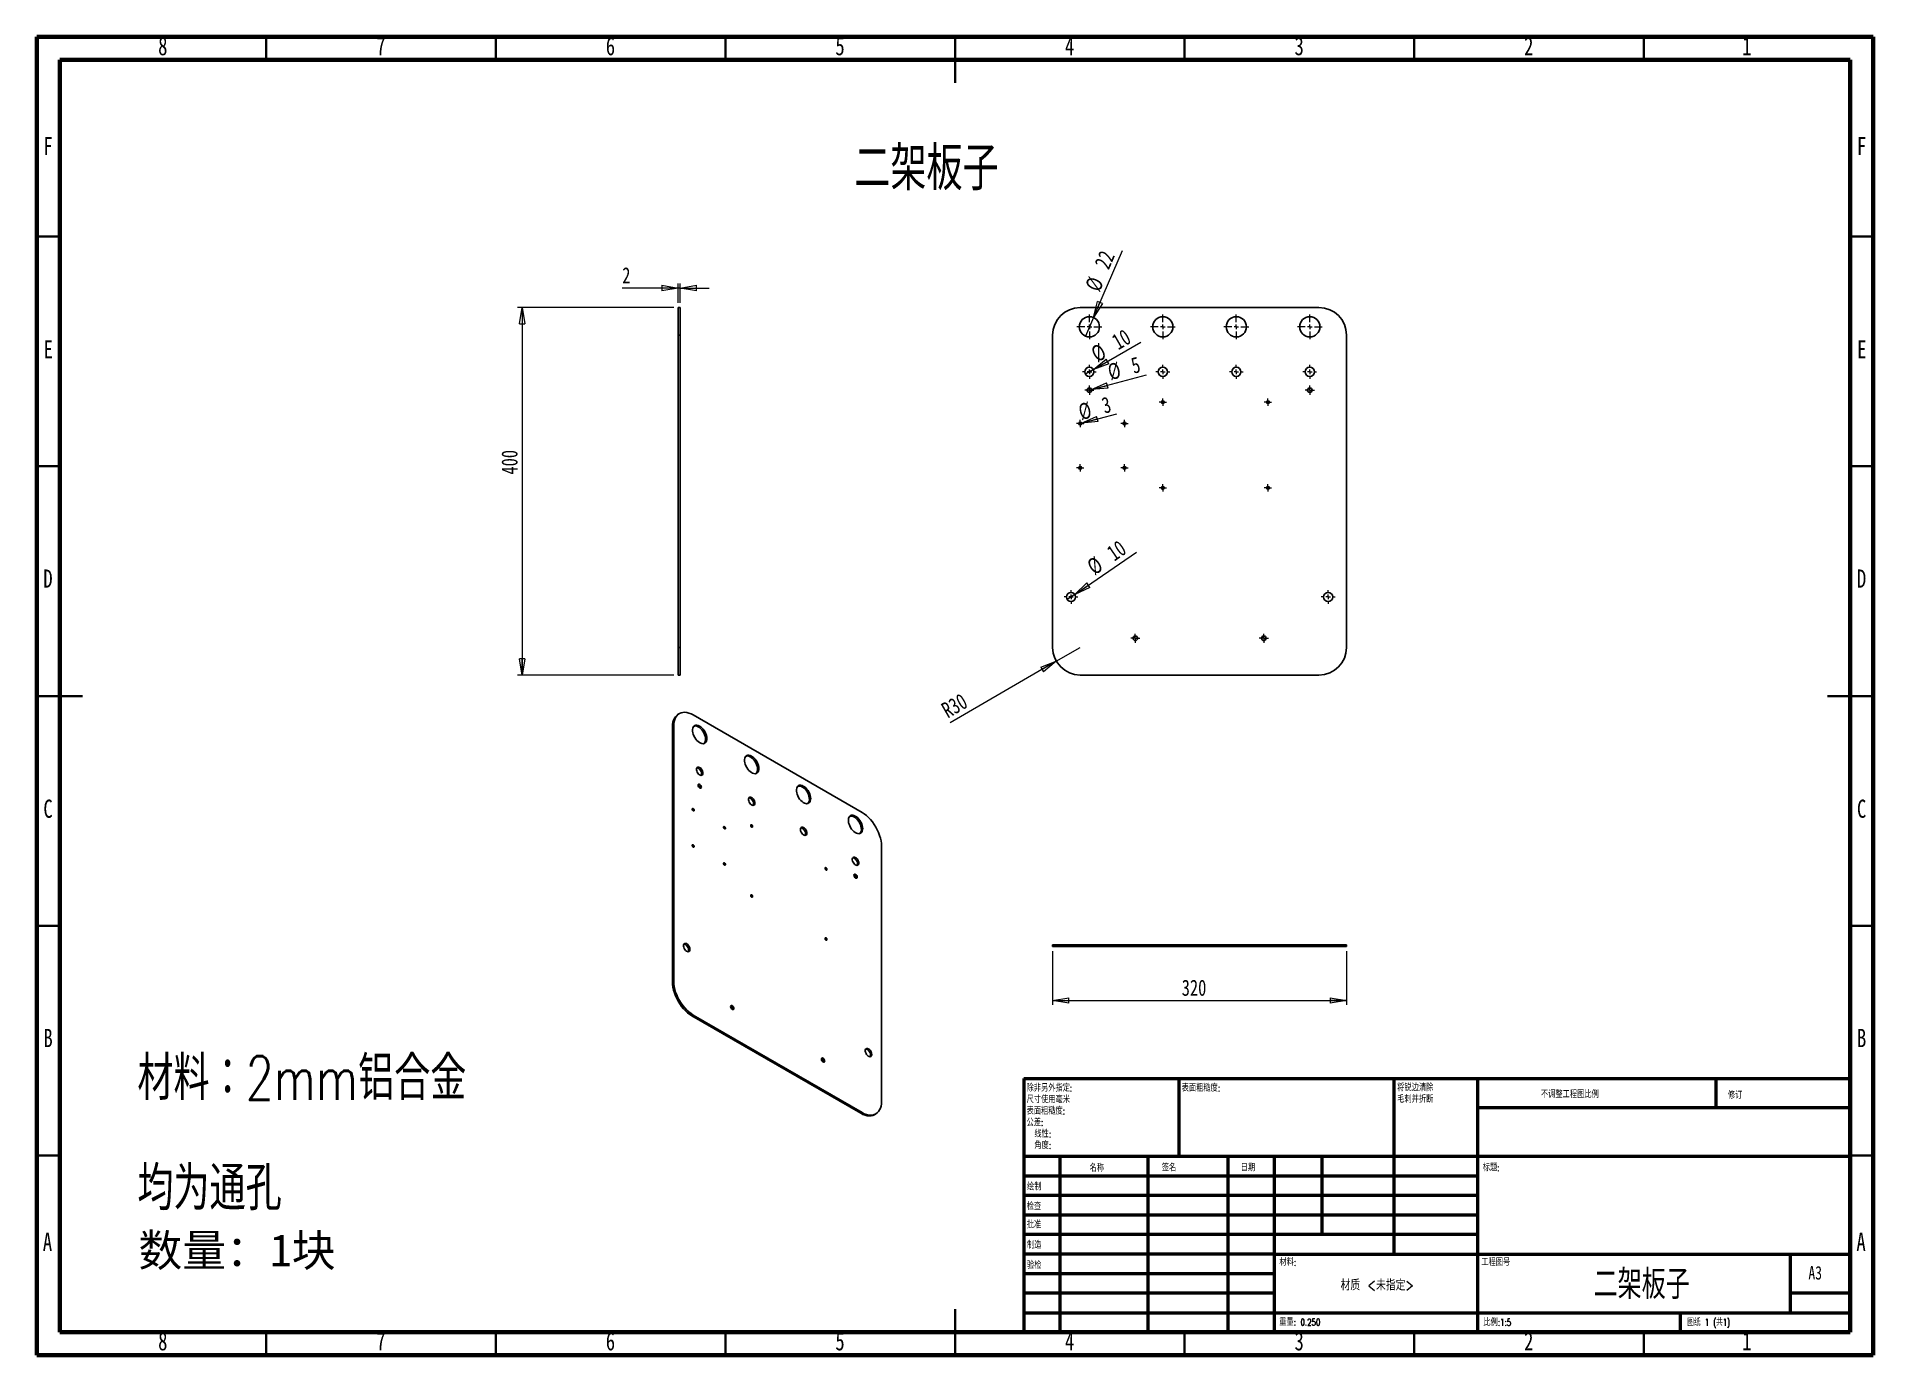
# Model space of a CAD drawing. Header units: millimetres. Extents: x 15 to 415, y 5 to 292.
import ezdxf

# ---------------------------------------------------------------- set-up
doc = ezdxf.new("R2010")
doc.units = ezdxf.units.MM
doc.styles.add('SLDTEXTSTYLE0', font='TXT', dxfattribs={"width": 0.75, "bigfont": 'bigfont'})
doc.styles.add('SLDTEXTSTYLE1', font='TXT', dxfattribs={"width": 0.75})
doc.styles.add('SLDTEXTSTYLE2', font='TXT', dxfattribs={"width": 0.694444, "bigfont": 'bigfont'})
doc.dimstyles.new('SLDDIMSTYLE0', dxfattribs={"dimtxt": 3.5, "dimasz": 3.556, "dimexe": 0, "dimexo": 0.0625, "dimgap": 0.875, "dimtad": 1, "dimlfac": 5, "dimrnd": 1e-09, "dimzin": 12, "dimdsep": 46, "dimtxsty": 'SLDTEXTSTYLE1', "dimblk1": 'NONE', "dimblk2": 'CLOSED', "dimsah": 1, "dimcen": 0, "dimadec": 0, "dimazin": 3, "dimtfac": 1, "dimtmove": 0, "dimatfit": 3, "dimldrblk": 'NONE', "dimfxl": 1, "dimfrac": 2, "dimtolj": 1, "dimtzin": 12, "dimarcsym": 0})
doc.dimstyles.new('SLDDIMSTYLE1', dxfattribs={"dimtxt": 3.5, "dimasz": 3.556, "dimexe": 0, "dimexo": 0.0625, "dimgap": 0.875, "dimtad": 1, "dimlfac": 5, "dimrnd": 1e-09, "dimzin": 12, "dimdsep": 46, "dimtxsty": 'SLDTEXTSTYLE1', "dimblk1": 'CLOSED', "dimblk2": 'CLOSED', "dimsah": 1, "dimcen": 0, "dimadec": 0, "dimazin": 3, "dimtfac": 1, "dimtofl": 0, "dimtmove": 0, "dimatfit": 3, "dimldrblk": 'CLOSED', "dimfxl": 1, "dimfrac": 2, "dimtolj": 1, "dimtzin": 12, "dimarcsym": 0})
doc.dimstyles.new('SLDDIMSTYLE2', dxfattribs={"dimtxt": 3.5, "dimasz": 3.556, "dimexe": 0, "dimexo": 0.0625, "dimgap": 0.875, "dimtad": 1, "dimlfac": 5, "dimrnd": 1e-09, "dimzin": 12, "dimdsep": 46, "dimtxsty": 'SLDTEXTSTYLE1', "dimblk1": 'CLOSED', "dimblk2": 'CLOSED', "dimsah": 1, "dimcen": 0.09, "dimadec": 0, "dimazin": 3, "dimtfac": 1, "dimtmove": 0, "dimatfit": 0, "dimldrblk": 'CLOSED', "dimfxl": 1, "dimfrac": 2, "dimtolj": 1, "dimtzin": 12, "dimarcsym": 0})
doc.dimstyles.new('SLDDIMSTYLE3', dxfattribs={"dimtxt": 3.5, "dimasz": 3.556, "dimexe": 0, "dimexo": 0.0625, "dimgap": 0.875, "dimtad": 1, "dimlfac": 5, "dimrnd": 1e-09, "dimzin": 12, "dimdsep": 46, "dimtxsty": 'SLDTEXTSTYLE1', "dimblk1": 'CLOSED', "dimblk2": 'CLOSED', "dimsah": 1, "dimcen": 0.09, "dimadec": 0, "dimazin": 3, "dimtfac": 1, "dimtofl": 0, "dimtmove": 0, "dimatfit": 3, "dimldrblk": 'CLOSED', "dimfxl": 1, "dimfrac": 2, "dimtolj": 1, "dimtzin": 12, "dimarcsym": 0})

msp = doc.modelspace()

# ---------------------------------------------------------------- texts
at = {"color": 7, "linetype": 'Continuous', "lineweight": 0}
for s, insert, char_height, attachment_point, style in [('8', (42.46, 291.9464), 3.9688, 2, 'SLDTEXTSTYLE1'), ('7', (89.96, 291.9464), 3.9688, 2, 'SLDTEXTSTYLE1'), ('6', (139.96, 291.9464), 3.9688, 2, 'SLDTEXTSTYLE1'), ('5', (189.96, 291.9464), 3.9688, 2, 'SLDTEXTSTYLE1'), ('4', (239.96, 291.9464), 3.9688, 2, 'SLDTEXTSTYLE1'), ('3', (289.96, 291.9464), 3.9688, 2, 'SLDTEXTSTYLE1'), ('2', (339.96, 291.9464), 3.9688, 2, 'SLDTEXTSTYLE1'), ('1', (387.46, 291.9464), 3.9688, 2, 'SLDTEXTSTYLE1'), ('F', (17.4577, 270.1964), 3.9688, 2, 'SLDTEXTSTYLE1'), ('二架板子', (193.072, 268.1252), 9.525, 1, 'SLDTEXTSTYLE0'), ('F', (412.4577, 270.1964), 3.9688, 2, 'SLDTEXTSTYLE1'), ('E', (17.5078, 225.9464), 3.9688, 2, 'SLDTEXTSTYLE1'), ('E', (412.5078, 225.9464), 3.9688, 2, 'SLDTEXTSTYLE1'), ('D', (17.4527, 176.0368), 3.9688, 2, 'SLDTEXTSTYLE1'), ('D', (412.4527, 176.0368), 3.9688, 2, 'SLDTEXTSTYLE1'), ('C', (17.4587, 125.9464), 3.9688, 2, 'SLDTEXTSTYLE1'), ('C', (412.4587, 125.9464), 3.9688, 2, 'SLDTEXTSTYLE1'), ('B', (17.4706, 76.0368), 3.9688, 2, 'SLDTEXTSTYLE1'), ('B', (412.4706, 76.0368), 3.9688, 2, 'SLDTEXTSTYLE1'), ('材料：2mm铝合金', (36.9308, 70.1025), 9.525, 1, 'SLDTEXTSTYLE0'), ('表面粗糙度:', (264.3713, 63.9193), 1.5, 1, 'SLDTEXTSTYLE0'), ('不调整工程图比例', (342.6146, 62.533), 1.5, 1, 'SLDTEXTSTYLE0'), ('修订', (383.3276, 62.3349), 1.5, 1, 'SLDTEXTSTYLE0'), ('均为通孔', (36.9308, 46.1175), 9.525, 1, 'SLDTEXTSTYLE0'), ('名称', (244.3222, 46.5015), 1.5, 1, 'SLDTEXTSTYLE0'), ('签名', (260.0336, 46.5618), 1.5, 1, 'SLDTEXTSTYLE0'), ('日期', (277.2147, 46.5762), 1.5, 1, 'SLDTEXTSTYLE0'), ('标题:', (329.9562, 46.5762), 1.5, 1, 'SLDTEXTSTYLE0'), ('绘制', (230.6847, 42.4297), 1.5, 1, 'SLDTEXTSTYLE0'), ('检查', (230.6236, 38.1544), 1.5, 1, 'SLDTEXTSTYLE0'), ('批准', (230.6216, 34.1768), 1.5, 1, 'SLDTEXTSTYLE0'), ('A', (17.3397, 31.6964), 3.9688, 2, 'SLDTEXTSTYLE1'), ('制造', (230.6822, 29.7337), 1.5, 1, 'SLDTEXTSTYLE0'), ('A', (412.3397, 31.6964), 3.9688, 2, 'SLDTEXTSTYLE1'), ('验检', (230.6769, 25.3496), 1.5, 1, 'SLDTEXTSTYLE0'), ('材料:', (285.6459, 25.9861), 1.5, 1, 'SLDTEXTSTYLE0'), ('工程图号', (329.6287, 25.9861), 1.5, 1, 'SLDTEXTSTYLE0'), ('二架板子', (364.56, 23.6069), 6.35, 2, 'SLDTEXTSTYLE0'), ('A3', (400.8712, 24.4064), 2.91042, 1, 'SLDTEXTSTYLE1'), ('材质 <未指定>', (306.9665, 21.4856), 2.38125, 2, 'SLDTEXTSTYLE0'), ('重量: 0.250', (285.6178, 12.9493), 1.4986, 1, 'SLDTEXTSTYLE0'), ('比例:1:5', (330.074, 12.9001), 1.5, 1, 'SLDTEXTSTYLE0'), ('图纸 1 (共1)', (374.4783, 12.9001), 1.5, 1, 'SLDTEXTSTYLE2'), ('8', (42.46, 10.0368), 3.9688, 2, 'SLDTEXTSTYLE1'), ('7', (89.96, 10.0368), 3.9688, 2, 'SLDTEXTSTYLE1'), ('6', (139.96, 10.0368), 3.9688, 2, 'SLDTEXTSTYLE1'), ('5', (189.96, 10.0368), 3.9688, 2, 'SLDTEXTSTYLE1'), ('4', (239.96, 10.0368), 3.9688, 2, 'SLDTEXTSTYLE1'), ('3', (289.96, 10.0368), 3.9688, 2, 'SLDTEXTSTYLE1'), ('2', (339.96, 10.0368), 3.9688, 2, 'SLDTEXTSTYLE1'), ('1', (387.46, 10.0368), 3.9688, 2, 'SLDTEXTSTYLE1')]:
    msp.add_mtext(s, dxfattribs=dict(at, insert=insert, char_height=char_height, attachment_point=attachment_point, style=style))
at = {"insert": (37.1474, 31.3436), "char_height": 7, "attachment_point": 1}
msp.add_mtext_dynamic_manual_height_columns('{\\fSimSun|b0|i0|c134|p2;数量：}1{\\fSimSun|b0|i0|c134|p2;块}', width=89.37768, gutter_width=17.5, heights=[0], dxfattribs=at)

# ---------------------------------------------------------------- blocks, each defined once
blk = doc.blocks.new('SW_NOTE_0')
at = {"color": 0, "linetype": 'Continuous', "lineweight": 0, "char_height": 1.5, "attachment_point": 1, "style": 'SLDTEXTSTYLE0'}
for s, insert in [('除非另外指定:', (0, 1.93)), ('表面粗糙度:', (0, -3.07)), ('尺寸使用毫米', (0, -0.57)), ('公差:', (0, -5.57)), ('线性:', (1.69, -8.07)), ('角度:', (1.69, -10.57))]:
    blk.add_mtext(s, dxfattribs=dict(at, insert=insert))
blk = doc.blocks.new('SW_NOTE_1')
at = {"color": 0, "linetype": 'Continuous', "lineweight": 0, "char_height": 1.5, "attachment_point": 1, "style": 'SLDTEXTSTYLE0'}
for s, insert in [('将锐边清除', (0, 1.93)), ('毛刺并折断', (0, -0.57))]:
    blk.add_mtext(s, dxfattribs=dict(at, insert=insert))
blk = doc.blocks.new('_Closed')
at = {"color": 0, "linetype": 'ByBlock', "lineweight": -2}
for p, q in [((-1, 0.166667), (0, 0)), ((-1, 0.166667), (-1, -0.166667)), ((0, 0), (-1, -0.166667)), ((0, 0), (-1, 0))]:
    blk.add_line(p, q, dxfattribs=at)
blk = doc.blocks.new('_D')
at = {"color": 7, "linetype": 'Continuous', "lineweight": 18, "transparency": 16777216}
for q in [(251.45, 245.47), (243.4, 226.84)]:
    blk.add_line((245.14, 230.88), q, dxfattribs=at)
at = {"color": 7, "linetype": 'Continuous', "lineweight": 18, "transparency": 16777216, "xscale": 3.556, "yscale": 3.556, "rotation": 246.6319342274112}
blk.add_blockref('_Closed', (245.14, 230.88, -0.2), dxfattribs=at)
at = {"color": 7, "linetype": 'Continuous', "lineweight": 18, "transparency": 16777216, "char_height": 3.5, "attachment_point": 1, "rotation": 66.6319, "style": 'SLDTEXTSTYLE1'}
for s, insert in [('22', (245.26, 242.51)), ('%%c', (243.22, 237.64))]:
    blk.add_mtext(s, dxfattribs=dict(at, insert=insert))
blk = doc.blocks.new('_None')
blk = doc.blocks.new('_D_1')
at = {"color": 7, "linetype": 'Continuous', "lineweight": 18, "transparency": 16777216}
for q in [(255.48, 225.53), (243.4, 218.56)]:
    blk.add_line((245.14, 219.56), q, dxfattribs=at)
at = {"color": 7, "linetype": 'Continuous', "lineweight": 18, "transparency": 16777216, "xscale": 3.556, "yscale": 3.556, "rotation": 210.0000000000003}
blk.add_blockref('_Closed', (245.14, 219.56, -0.2), dxfattribs=at)
at = {"color": 7, "linetype": 'Continuous', "lineweight": 18, "transparency": 16777216, "char_height": 3.5, "attachment_point": 1, "rotation": 30, "style": 'SLDTEXTSTYLE1'}
for s, insert in [('10', (248.79, 226.77)), ('%%c', (244.25, 224.08))]:
    blk.add_mtext(s, dxfattribs=dict(at, insert=insert))
blk = doc.blocks.new('_D_2')
at = {"color": 7, "linetype": 'Continuous', "lineweight": 18, "transparency": 16777216}
for q in [(256.68, 218.39), (243.79, 214.93)]:
    blk.add_line((244.75, 215.19), q, dxfattribs=at)
at = {"color": 7, "linetype": 'Continuous', "lineweight": 18, "transparency": 16777216, "xscale": 3.556, "yscale": 3.556, "rotation": 194.9999999999991}
blk.add_blockref('_Closed', (244.75, 215.19, -0.2), dxfattribs=at)
at = {"color": 7, "linetype": 'Continuous', "lineweight": 18, "transparency": 16777216, "char_height": 3.5, "attachment_point": 1, "rotation": 15, "style": 'SLDTEXTSTYLE1'}
for s, insert in [('%%c', (247.95, 220.6)), ('5', (253.03, 222.01))]:
    blk.add_mtext(s, dxfattribs=dict(at, insert=insert))
blk = doc.blocks.new('_D_3')
at = {"color": 7, "linetype": 'Continuous', "lineweight": 18, "transparency": 16777216}
for q in [(250.24, 209.94), (241.98, 207.72)]:
    blk.add_line((242.56, 207.88), q, dxfattribs=at)
at = {"color": 7, "linetype": 'Continuous', "lineweight": 18, "transparency": 16777216, "xscale": 3.556, "yscale": 3.556, "rotation": 195.0448916552581}
blk.add_blockref('_Closed', (242.56, 207.88, -0.2), dxfattribs=at)
at = {"color": 7, "linetype": 'Continuous', "lineweight": 18, "transparency": 16777216, "char_height": 3.5, "attachment_point": 1, "rotation": 15.0449, "style": 'SLDTEXTSTYLE1'}
for s, insert in [('%%c', (241.57, 211.91)), ('3', (246.65, 213.33))]:
    blk.add_mtext(s, dxfattribs=dict(at, insert=insert))
blk = doc.blocks.new('_D_4')
at = {"color": 7, "linetype": 'Continuous', "lineweight": 18, "transparency": 16777216}
for q in [(254.51, 179.83), (239.45, 169.5)]:
    blk.add_line((241.1, 170.63), q, dxfattribs=at)
at = {"color": 7, "linetype": 'Continuous', "lineweight": 18, "transparency": 16777216, "xscale": 3.556, "yscale": 3.556, "rotation": 214.4434400673238}
blk.add_blockref('_Closed', (241.1, 170.63, -0.2), dxfattribs=at)
at = {"color": 7, "linetype": 'Continuous', "lineweight": 18, "transparency": 16777216, "char_height": 3.5, "attachment_point": 1, "rotation": 34.4434, "style": 'SLDTEXTSTYLE1'}
for s, insert in [('10', (247.7, 180.61)), ('%%c', (243.38, 177.58))]:
    blk.add_mtext(s, dxfattribs=dict(at, insert=insert))
blk = doc.blocks.new('_D_5')
at = {"color": 7, "linetype": 'Continuous', "lineweight": 18, "transparency": 16777216}
for q in [(213.92, 142.69), (242.27, 159.06)]:
    blk.add_line((237.07, 156.06), q, dxfattribs=at)
at = {"color": 7, "linetype": 'Continuous', "lineweight": 18, "transparency": 16777216, "xscale": 3.556, "yscale": 3.556, "rotation": 30.00000000000007}
blk.add_blockref('_Closed', (237.07, 156.06, -0.2), dxfattribs=at)
at = {"color": 7, "linetype": 'Continuous', "lineweight": 18, "transparency": 16777216, "insert": (211.67, 146.59), "char_height": 3.5, "attachment_point": 1, "rotation": 30, "style": 'SLDTEXTSTYLE1'}
blk.add_mtext('R30', dxfattribs=at)
blk = doc.blocks.new('SW_CENTERMARKSYMBOL_0')
at = {"color": 0, "linetype": 'Continuous', "lineweight": 0}
for p, q in [((-0.5, 0), (-1, 0)), ((0, 0), (-0.5, 0)), ((0, 0.5), (0, 1)), ((0, 0), (0, 0.5)), ((0, 0), (0, -0.5)), ((0, 0), (0.5, 0)), ((0.5, 0), (1, 0)), ((0, -0.5), (0, -1))]:
    blk.add_line(p, q, dxfattribs=at)
blk = doc.blocks.new('SW_CENTERMARKSYMBOL_1')
at = {"color": 0, "linetype": 'Continuous', "lineweight": 0}
for p, q in [((-0.5, 0), (-1, 0)), ((0, 0), (-0.5, 0)), ((0, 0.5), (0, 1)), ((0, 0), (0, 0.5)), ((0, 0), (0, -0.5)), ((0, 0), (0.5, 0)), ((0.5, 0), (1, 0)), ((0, -0.5), (0, -1))]:
    blk.add_line(p, q, dxfattribs=at)
blk = doc.blocks.new('SW_CENTERMARKSYMBOL_2')
at = {"color": 0, "linetype": 'Continuous', "lineweight": 0}
for p, q in [((-0.5, 0), (-1, 0)), ((0, 0), (-0.5, 0)), ((0, 0.5), (0, 1)), ((0, 0), (0, 0.5)), ((0, 0), (0, -0.5)), ((0, 0), (0.5, 0)), ((0.5, 0), (1, 0)), ((0, -0.5), (0, -1))]:
    blk.add_line(p, q, dxfattribs=at)
blk = doc.blocks.new('SW_CENTERMARKSYMBOL_3')
at = {"color": 0, "linetype": 'Continuous', "lineweight": 0}
for p, q in [((-0.5, 0), (-1, 0)), ((0, 0), (-0.5, 0)), ((0, 0.5), (0, 1)), ((0, 0), (0, 0.5)), ((0, 0), (0, -0.5)), ((0, 0), (0.5, 0)), ((0.5, 0), (1, 0)), ((0, -0.5), (0, -1))]:
    blk.add_line(p, q, dxfattribs=at)
blk = doc.blocks.new('SW_CENTERMARKSYMBOL_4')
at = {"color": 0, "linetype": 'Continuous', "lineweight": 0}
for p, q in [((-1, 0), (-2.7, 0)), ((0, 0), (-0.5, 0)), ((0, 1), (0, 2.7)), ((0, 0), (0, 0.5)), ((0, 0), (0, -0.5)), ((0, 0), (0.5, 0)), ((1, 0), (2.7, 0)), ((0, -1), (0, -2.7))]:
    blk.add_line(p, q, dxfattribs=at)
blk = doc.blocks.new('SW_CENTERMARKSYMBOL_5')
at = {"color": 0, "linetype": 'Continuous', "lineweight": 0}
for p, q in [((-1, 0), (-2.7, 0)), ((0, 0), (-0.5, 0)), ((0, 1), (0, 2.7)), ((0, 0), (0, 0.5)), ((0, 0), (0, -0.5)), ((0, 0), (0.5, 0)), ((1, 0), (2.7, 0)), ((0, -1), (0, -2.7))]:
    blk.add_line(p, q, dxfattribs=at)
blk = doc.blocks.new('SW_CENTERMARKSYMBOL_6')
at = {"color": 0, "linetype": 'Continuous', "lineweight": 0}
for p, q in [((-1, 0), (-2.7, 0)), ((0, 0), (-0.5, 0)), ((0, 1), (0, 2.7)), ((0, 0), (0, 0.5)), ((0, 0), (0, -0.5)), ((0, 0), (0.5, 0)), ((1, 0), (2.7, 0)), ((0, -1), (0, -2.7))]:
    blk.add_line(p, q, dxfattribs=at)
blk = doc.blocks.new('SW_CENTERMARKSYMBOL_7')
at = {"color": 0, "linetype": 'Continuous', "lineweight": 0}
for p, q in [((-1, 0), (-2.7, 0)), ((0, 0), (-0.5, 0)), ((0, 1), (0, 2.7)), ((0, 0), (0, 0.5)), ((0, 0), (0, -0.5)), ((0, 0), (0.5, 0)), ((1, 0), (2.7, 0)), ((0, -1), (0, -2.7))]:
    blk.add_line(p, q, dxfattribs=at)
blk = doc.blocks.new('SW_CENTERMARKSYMBOL_8')
at = {"color": 0, "linetype": 'Continuous', "lineweight": 0}
for p, q in [((-1, 0), (-1.5, 0)), ((0, 0), (-0.5, 0)), ((0, 1), (0, 1.5)), ((0, 0), (0, 0.5)), ((0, 0), (0, -0.5)), ((0, 0), (0.5, 0)), ((1, 0), (1.5, 0)), ((0, -1), (0, -1.5))]:
    blk.add_line(p, q, dxfattribs=at)
blk = doc.blocks.new('SW_CENTERMARKSYMBOL_9')
at = {"color": 0, "linetype": 'Continuous', "lineweight": 0}
for p, q in [((-1, 0), (-1.5, 0)), ((0, 0), (-0.5, 0)), ((0, 1), (0, 1.5)), ((0, 0), (0, 0.5)), ((0, 0), (0, -0.5)), ((0, 0), (0.5, 0)), ((1, 0), (1.5, 0)), ((0, -1), (0, -1.5))]:
    blk.add_line(p, q, dxfattribs=at)
blk = doc.blocks.new('SW_CENTERMARKSYMBOL_10')
at = {"color": 0, "linetype": 'Continuous', "lineweight": 0}
for p, q in [((-1, 0), (-1.5, 0)), ((0, 0), (-0.5, 0)), ((0, 1), (0, 1.5)), ((0, 0), (0, 0.5)), ((0, 0), (0, -0.5)), ((0, 0), (0.5, 0)), ((1, 0), (1.5, 0)), ((0, -1), (0, -1.5))]:
    blk.add_line(p, q, dxfattribs=at)
blk = doc.blocks.new('SW_CENTERMARKSYMBOL_11')
at = {"color": 0, "linetype": 'Continuous', "lineweight": 0}
for p, q in [((-1, 0), (-1.5, 0)), ((0, 0), (-0.5, 0)), ((0, 1), (0, 1.5)), ((0, 0), (0, 0.5)), ((0, 0), (0, -0.5)), ((0, 0), (0.5, 0)), ((1, 0), (1.5, 0)), ((0, -1), (0, -1.5))]:
    blk.add_line(p, q, dxfattribs=at)
blk = doc.blocks.new('SW_CENTERMARKSYMBOL_12')
at = {"color": 0, "linetype": 'Continuous', "lineweight": 0}
for p, q in [((-1, 0), (-1.5, 0)), ((0, 0), (-0.5, 0)), ((0, 1), (0, 1.5)), ((0, 0), (0, 0.5)), ((0, 0), (0, -0.5)), ((0, 0), (0.5, 0)), ((1, 0), (1.5, 0)), ((0, -1), (0, -1.5))]:
    blk.add_line(p, q, dxfattribs=at)
blk = doc.blocks.new('SW_CENTERMARKSYMBOL_13')
at = {"color": 0, "linetype": 'Continuous', "lineweight": 0}
for p, q in [((-0.5, 0), (-0.8, 0)), ((0, 0), (-0.5, 0)), ((0, 0.5), (0, 0.8)), ((0, 0), (0, 0.5)), ((0, 0), (0, -0.5)), ((0, 0), (0.5, 0)), ((0.5, 0), (0.8, 0)), ((0, -0.5), (0, -0.8))]:
    blk.add_line(p, q, dxfattribs=at)
blk = doc.blocks.new('SW_CENTERMARKSYMBOL_14')
at = {"color": 0, "linetype": 'Continuous', "lineweight": 0}
for p, q in [((-1, 0), (-1.5, 0)), ((0, 0), (-0.5, 0)), ((0, 1), (0, 1.5)), ((0, 0), (0, 0.5)), ((0, 0), (0, -0.5)), ((0, 0), (0.5, 0)), ((1, 0), (1.5, 0)), ((0, -1), (0, -1.5))]:
    blk.add_line(p, q, dxfattribs=at)
blk = doc.blocks.new('SW_CENTERMARKSYMBOL_15')
at = {"color": 0, "linetype": 'Continuous', "lineweight": 0}
for p, q in [((-0.5, 0), (-0.8, 0)), ((0, 0), (-0.5, 0)), ((0, 0.5), (0, 0.8)), ((0, 0), (0, 0.5)), ((0, 0), (0, -0.5)), ((0, 0), (0.5, 0)), ((0.5, 0), (0.8, 0)), ((0, -0.5), (0, -0.8))]:
    blk.add_line(p, q, dxfattribs=at)
blk = doc.blocks.new('SW_CENTERMARKSYMBOL_16')
at = {"color": 0, "linetype": 'Continuous', "lineweight": 0}
for p, q in [((-0.5, 0), (-0.8, 0)), ((0, 0), (-0.5, 0)), ((0, 0.5), (0, 0.8)), ((0, 0), (0, 0.5)), ((0, 0), (0, -0.5)), ((0, 0), (0.5, 0)), ((0.5, 0), (0.8, 0)), ((0, -0.5), (0, -0.8))]:
    blk.add_line(p, q, dxfattribs=at)
blk = doc.blocks.new('SW_CENTERMARKSYMBOL_17')
at = {"color": 0, "linetype": 'Continuous', "lineweight": 0}
for p, q in [((-0.5, 0), (-0.8, 0)), ((0, 0), (-0.5, 0)), ((0, 0.5), (0, 0.8)), ((0, 0), (0, 0.5)), ((0, 0), (0, -0.5)), ((0, 0), (0.5, 0)), ((0.5, 0), (0.8, 0)), ((0, -0.5), (0, -0.8))]:
    blk.add_line(p, q, dxfattribs=at)
blk = doc.blocks.new('SW_CENTERMARKSYMBOL_18')
at = {"color": 0, "linetype": 'Continuous', "lineweight": 0}
for p, q in [((-0.5, 0), (-0.8, 0)), ((0, 0), (-0.5, 0)), ((0, 0.5), (0, 0.8)), ((0, 0), (0, 0.5)), ((0, 0), (0, -0.5)), ((0, 0), (0.5, 0)), ((0.5, 0), (0.8, 0)), ((0, -0.5), (0, -0.8))]:
    blk.add_line(p, q, dxfattribs=at)
blk = doc.blocks.new('SW_CENTERMARKSYMBOL_19')
at = {"color": 0, "linetype": 'Continuous', "lineweight": 0}
for p, q in [((-0.5, 0), (-0.8, 0)), ((0, 0), (-0.5, 0)), ((0, 0.5), (0, 0.8)), ((0, 0), (0, 0.5)), ((0, 0), (0, -0.5)), ((0, 0), (0.5, 0)), ((0.5, 0), (0.8, 0)), ((0, -0.5), (0, -0.8))]:
    blk.add_line(p, q, dxfattribs=at)
blk = doc.blocks.new('SW_CENTERMARKSYMBOL_20')
at = {"color": 0, "linetype": 'Continuous', "lineweight": 0}
for p, q in [((-0.5, 0), (-0.8, 0)), ((0, 0), (-0.5, 0)), ((0, 0.5), (0, 0.8)), ((0, 0), (0, 0.5)), ((0, 0), (0, -0.5)), ((0, 0), (0.5, 0)), ((0.5, 0), (0.8, 0)), ((0, -0.5), (0, -0.8))]:
    blk.add_line(p, q, dxfattribs=at)
blk = doc.blocks.new('SW_CENTERMARKSYMBOL_21')
at = {"color": 0, "linetype": 'Continuous', "lineweight": 0}
for p, q in [((-0.5, 0), (-0.8, 0)), ((0, 0), (-0.5, 0)), ((0, 0.5), (0, 0.8)), ((0, 0), (0, 0.5)), ((0, 0), (0, -0.5)), ((0, 0), (0.5, 0)), ((0.5, 0), (0.8, 0)), ((0, -0.5), (0, -0.8))]:
    blk.add_line(p, q, dxfattribs=at)
blk = doc.blocks.new('_D_6')
at = {"color": 7, "linetype": 'Continuous', "lineweight": 18, "transparency": 16777216}
for p, q in [((154.73, 237.31), (142.52, 237.31)), ((154.73, 234.06), (154.73, 238.31)), ((155.13, 237.31), (154.73, 237.31)), ((155.13, 234.06), (155.13, 238.31)), ((155.13, 237.31), (161.48, 237.31))]:
    blk.add_line(p, q, dxfattribs=at)
at = {"color": 7, "linetype": 'Continuous', "lineweight": 18, "transparency": 16777216, "xscale": 3.556, "yscale": 3.556}
blk.add_blockref('_Closed', (154.73, 237.31, -14.12), dxfattribs=at)
at = {"color": 7, "linetype": 'Continuous', "lineweight": 18, "transparency": 16777216, "xscale": 3.556, "yscale": 3.556, "rotation": 180.0000000000004}
blk.add_blockref('_Closed', (155.13, 237.31, -14.12), dxfattribs=at)
at = {"color": 7, "linetype": 'Continuous', "lineweight": 18, "transparency": 16777216, "insert": (142.52, 241.82), "char_height": 3.5, "attachment_point": 1, "style": 'SLDTEXTSTYLE1'}
blk.add_mtext('2', dxfattribs=at)
blk = doc.blocks.new('_D_7')
at = {"color": 7, "linetype": 'Continuous', "lineweight": 18, "transparency": 16777216}
for p, q in [((153.73, 233.06), (119.73, 233.06)), ((120.73, 233.06), (120.73, 153.06)), ((153.73, 153.06), (119.73, 153.06))]:
    blk.add_line(p, q, dxfattribs=at)
at = {"color": 7, "linetype": 'Continuous', "lineweight": 18, "transparency": 16777216, "xscale": 3.556, "yscale": 3.556}
for p, rotation in [((120.73, 233.06, -14.12), 90.0000000000004), ((120.73, 153.06, -14.12), 270.0000000000004)]:
    blk.add_blockref('_Closed', p, dxfattribs=dict(at, rotation=rotation))
at = {"color": 7, "linetype": 'Continuous', "lineweight": 18, "transparency": 16777216, "insert": (116.22, 196.7), "char_height": 3.5, "attachment_point": 1, "rotation": 90, "style": 'SLDTEXTSTYLE1'}
blk.add_mtext('400', dxfattribs=at)
blk = doc.blocks.new('_D_8')
at = {"color": 7, "linetype": 'Continuous', "lineweight": 18, "transparency": 16777216}
for p, q in [((236.27, 92.96), (236.27, 81.24)), ((300.27, 92.96), (300.27, 81.24)), ((236.27, 82.24), (300.27, 82.24))]:
    blk.add_line(p, q, dxfattribs=at)
at = {"color": 7, "linetype": 'Continuous', "lineweight": 18, "transparency": 16777216, "xscale": 3.556, "yscale": 3.556, "rotation": 180.0000000000004}
blk.add_blockref('_Closed', (236.27, 82.24, 30), dxfattribs=at)
at = {"color": 7, "linetype": 'Continuous', "lineweight": 18, "transparency": 16777216, "xscale": 3.556, "yscale": 3.556}
blk.add_blockref('_Closed', (300.27, 82.24, 30), dxfattribs=at)
at = {"color": 7, "linetype": 'Continuous', "lineweight": 18, "transparency": 16777216, "insert": (264.38, 86.75), "char_height": 3.5, "attachment_point": 1, "style": 'SLDTEXTSTYLE1'}
blk.add_mtext('320', dxfattribs=at)

# ---------------------------------------------------------------- dimensions: what is measured, and where the dimension line sits
at = {"color": 7, "linetype": 'Continuous', "lineweight": 18}
for p1, p2, picture, middle in [((243.3978, 226.844), (245.143, 230.8831), '_D', (249.4879, 240.939)), ((243.4048, 218.5635), (245.1368, 219.5635), '_D_1', (251.3359, 223.1426)), ((243.7878, 214.9346), (244.7538, 215.1934), '_D_2', (253.2652, 217.4741)), ((241.9804, 207.7195), (242.5599, 207.8753), '_D_3', (247.0651, 209.0862)), ((239.4457, 169.4979), (241.095, 170.6291), '_D_4', (250.4518, 177.0462))]:
    dim = msp.add_diameter_dim_2p(p1=p1, p2=p2, dimstyle='SLDDIMSTYLE0', dxfattribs=at)
    dim.commit()
    dim.dimension.update_dxf_attribs({"geometry": picture, "text_midpoint": middle, "dimtype": 163})
for base, p1, p2, dimstyle, picture, middle in [((154.7301, 237.3093), (155.1301, 233.0635), (154.7301, 233.0635), 'SLDDIMSTYLE2', '_D_6', (143.8123, 237.3093)), ((300.2704, 82.2382), (236.2704, 93.9615), (300.2704, 93.9615), 'SLDDIMSTYLE3', '_D_8', (268.2636, 82.2382))]:
    dim = msp.add_linear_dim(base=base, p1=p1, p2=p2, dimstyle=dimstyle, dxfattribs=at)
    dim.commit()
    dim.dimension.update_dxf_attribs({"geometry": picture, "text_midpoint": middle, "dimtype": 160})
dim = msp.add_linear_dim(base=(120.7301, 153.0635), p1=(154.7301, 233.0635), p2=(154.7301, 153.0635), angle=90, dimstyle='SLDDIMSTYLE3', dxfattribs=at)
dim.commit()
dim.dimension.update_dxf_attribs({"geometry": '_D_7', "text_midpoint": (120.7301, 200.5742), "dimtype": 160})
dim = msp.add_radius_dim(center=(242.2704, 159.0635), mpoint=(237.0742, 156.0635), dimstyle='SLDDIMSTYLE1', dxfattribs=at)
dim.commit()
dim.dimension.update_dxf_attribs({"geometry": '_D_5', "text_midpoint": (217.2696, 144.6293), "dimtype": 164})

# ---------------------------------------------------------------- linework, layer by layer
at = {"color": 7, "linetype": 'Continuous', "lineweight": 70}
for p, q in [((15, 5), (15, 292)), ((15, 292), (415, 292)), ((415, 292), (415, 5)), ((20, 10), (20, 287)), ((20, 287), (410, 287)), ((410, 287), (410, 10)), ((410, 10), (20, 10)), ((415, 5), (15, 5))]:
    msp.add_line(p, q, dxfattribs=at)
at = {"color": 7, "linetype": 'Continuous', "lineweight": 35}
for p, q in [((65, 287), (65, 292)), ((115, 287), (115, 292)), ((165, 287), (165, 292)), ((215, 292), (215, 282)), ((215, 287), (215, 292)), ((265, 287), (265, 292)), ((315, 287), (315, 292)), ((365, 287), (365, 292)), ((20, 248.5), (15, 248.5)), ((410, 248.5), (415, 248.5)), ((20, 198.5), (15, 198.5)), ((410, 198.5), (415, 198.5)), ((15, 148.5), (25, 148.5)), ((20, 148.5), (15, 148.5)), ((415, 148.5), (405, 148.5)), ((410, 148.5), (415, 148.5)), ((20, 98.5), (15, 98.5)), ((410, 98.5), (415, 98.5)), ((20, 48.5), (15, 48.5)), ((410, 48.5), (415, 48.5)), ((215, 5), (215, 15)), ((65, 10), (65, 5)), ((115, 10), (115, 5)), ((165, 10), (165, 5)), ((215, 10), (215, 5)), ((265, 10), (265, 5)), ((315, 10), (315, 5)), ((365, 10), (365, 5))]:
    msp.add_line(p, q, dxfattribs=at)
at = {"color": 7, "linetype": 'Continuous', "lineweight": 25}
for p, q in [((155.1301, 233.0635), (154.7301, 233.0635)), ((154.7301, 233.0635), (154.7301, 227.0635)), ((155.1301, 233.0635), (155.1301, 227.0635)), ((294.2704, 233.0635), (242.2704, 233.0635)), ((155.1301, 227.0635), (154.7301, 227.0635)), ((154.7301, 227.0635), (154.7301, 159.0635)), ((155.1301, 227.0635), (155.1301, 159.0635)), ((236.2704, 227.0635), (236.2704, 159.0635)), ((300.2704, 159.0635), (300.2704, 227.0635)), ((155.1301, 159.0635), (154.7301, 159.0635)), ((154.7301, 159.0635), (154.7301, 153.0635)), ((155.1301, 159.0635), (155.1301, 153.0635)), ((155.1301, 153.0635), (154.7301, 153.0635)), ((242.2704, 153.0635), (294.2704, 153.0635)), ((154.9834, 144.6733), (154.7006, 144.5101)), ((194.7527, 123.1497), (157.9832, 144.3763)), ((153.7406, 141.9263), (153.4577, 141.763)), ((153.4577, 141.763), (153.4577, 86.2382)), ((153.7406, 141.9263), (153.7406, 86.4015)), ((198.9954, 60.2764), (198.9954, 115.8012)), ((236.2704, 94.3615), (236.2704, 93.9615)), ((236.2704, 94.3615), (242.2704, 94.3615)), ((236.2704, 93.9615), (242.2704, 93.9615)), ((242.2704, 94.3615), (242.2704, 93.9615)), ((242.2704, 94.3615), (294.2704, 94.3615)), ((242.2704, 93.9615), (294.2704, 93.9615)), ((294.2704, 94.3615), (294.2704, 93.9615)), ((294.2704, 94.3615), (300.2704, 94.3615)), ((294.2704, 93.9615), (300.2704, 93.9615)), ((300.2704, 94.3615), (300.2704, 93.9615)), ((153.7406, 86.4015), (153.4577, 86.2382)), ((157.9832, 79.053), (157.7004, 78.8897)), ((157.7004, 78.8897), (194.4699, 57.6631)), ((157.9832, 79.053), (194.7527, 57.8264)), ((194.7527, 57.8264), (194.4699, 57.6631)), ((197.4697, 57.3661), (197.7525, 57.5294))]:
    msp.add_line(p, q, dxfattribs=at)
at = {"color": 7, "linetype": 'Continuous', "lineweight": 50}
for p, q in [((230, 65.25), (410, 65.25)), ((230, 65.25), (230, 10)), ((263.8, 48.25), (263.8, 65.25)), ((310.6, 65.25), (310.6, 27)), ((328.8, 65.25), (328.8, 10)), ((380.8, 58.875), (380.8, 65.25)), ((410, 58.875), (328.8, 58.875)), ((410, 48.25), (230, 48.25)), ((237.8, 48.25), (237.8, 10)), ((256.991, 48.25), (256.991, 10)), ((274.3989, 48.25), (274.3989, 10)), ((284.6, 10), (284.6, 48.25)), ((295, 31.25), (295, 48.25)), ((328.8, 44), (230, 44)), ((328.8, 39.75), (230, 39.75)), ((328.8, 35.5), (230, 35.5)), ((328.8, 31.25), (230, 31.25)), ((284.6, 27), (230, 27)), ((284.6, 27), (410, 27)), ((397, 14.25), (397, 27)), ((284.6, 22.7499), (230, 22.7499)), ((284.6, 18.5), (230, 18.5)), ((410, 18.5), (397, 18.5)), ((230, 14.25), (410, 14.25)), ((373, 10), (373, 14.25))]:
    msp.add_line(p, q, dxfattribs=at)
at = {"color": 7, "linetype": 'Continuous', "lineweight": 25, "flags": 128}
for points in [[(154.7006, 144.5101), (154.7004, 144.5099), (154.3833, 144.2833), (154.108, 143.9941), (153.8779, 143.6461), (153.6958, 143.2437), (153.5641, 142.7918), (153.4844, 142.2961), (153.4577, 141.763)], [(157.9832, 144.3763), (157.5082, 144.6197), (157.0391, 144.7985), (156.5819, 144.9103), (156.1424, 144.9538), (155.726, 144.9284), (155.338, 144.8345), (154.9832, 144.6732), (154.6662, 144.4466), (154.3908, 144.1574), (154.1607, 143.8094), (153.9786, 143.4069), (153.8469, 142.9551), (153.7672, 142.4594), (153.7406, 141.9263)], [(160.953, 139.2324), (160.928, 139.5676), (160.8538, 139.9208), (160.7328, 140.2809), (160.5689, 140.636), (160.3673, 140.975), (160.1346, 141.2867), (159.8781, 141.5614), (159.6062, 141.79), (159.3276, 141.9653), (159.0512, 142.0816), (158.786, 142.1352), (158.5404, 142.1244), (158.3224, 142.0494), (158.1389, 141.9128), (157.9958, 141.719), (157.8978, 141.474), (157.848, 141.1859), (157.848, 140.8638), (157.8978, 140.5182), (157.9958, 140.1601), (158.1389, 139.8011), (158.3224, 139.4526), (158.5404, 139.1259), (158.786, 138.8315), (159.0512, 138.5789), (159.3276, 138.3761), (159.6062, 138.2297), (159.8781, 138.1444), (160.1346, 138.123), (160.3673, 138.166), (160.5689, 138.2722), (160.7328, 138.4381), (160.8538, 138.6584), (160.928, 138.926), (160.953, 139.2324)], [(160.6702, 139.0691), (160.6452, 139.4043), (160.571, 139.7576), (160.45, 140.1176), (160.2861, 140.4728), (160.0845, 140.8117), (159.8517, 141.1235), (159.5953, 141.3981), (159.3234, 141.6267), (159.0448, 141.802), (158.7684, 141.9183), (158.5032, 141.9719), (158.2576, 141.9611), (158.1652, 141.9383)], [(160.1048, 131.7199), (160.0786, 131.9554), (160.0019, 132.2036), (159.8804, 132.4463), (159.723, 132.6653), (159.5416, 132.8445), (159.3495, 132.9706), (159.1609, 133.0342), (158.9899, 133.0306), (158.8492, 132.9601), (158.7492, 132.8279), (158.6972, 132.6437), (158.6972, 132.4213), (158.7492, 132.1772), (158.8492, 131.9295), (158.9899, 131.6964), (159.1609, 131.4954), (159.3495, 131.3414), (159.5416, 131.2456), (159.723, 131.2153), (159.8804, 131.2528), (160.0019, 131.3551), (160.0786, 131.5148), (160.1048, 131.7199)], [(159.822, 131.5566), (159.7958, 131.7921), (159.719, 132.0403), (159.5975, 132.283), (159.4402, 132.502), (159.2587, 132.6813), (159.0666, 132.8073), (158.8781, 132.8709), (158.7768, 132.8772)], [(172.2668, 132.7011), (172.2418, 133.0363), (172.1676, 133.3896), (172.0465, 133.7496), (171.8826, 134.1048), (171.681, 134.4437), (171.4483, 134.7555), (171.1918, 135.0301), (170.9199, 135.2587), (170.6413, 135.434), (170.365, 135.5503), (170.0997, 135.6039), (169.8541, 135.5931), (169.6361, 135.5182), (169.4526, 135.3816), (169.3095, 135.1877), (169.2115, 134.9427), (169.1617, 134.6546), (169.1617, 134.3326), (169.2115, 133.9869), (169.3095, 133.6288), (169.4526, 133.2698), (169.6361, 132.9213), (169.8541, 132.5947), (170.0997, 132.3003), (170.365, 132.0476), (170.6413, 131.8449), (170.9199, 131.6985), (171.1918, 131.6132), (171.4483, 131.5917), (171.681, 131.6348), (171.8826, 131.7409), (172.0465, 131.9069), (172.1676, 132.1272), (172.2418, 132.3948), (172.2668, 132.7011)], [(171.9839, 132.5378), (171.9589, 132.873), (171.8847, 133.2263), (171.7637, 133.5863), (171.5998, 133.9415), (171.3982, 134.2804), (171.1654, 134.5922), (170.909, 134.8668), (170.6371, 135.0955), (170.3585, 135.2707), (170.0821, 135.3871), (169.8169, 135.4407), (169.5713, 135.4298), (169.4789, 135.407)], [(159.7513, 128.6583), (159.7244, 128.8301), (159.6477, 129.0068), (159.533, 129.1615), (159.3977, 129.2707), (159.2624, 129.3177), (159.1477, 129.2954), (159.0711, 129.2072), (159.0442, 129.0665), (159.0711, 128.8947), (159.1477, 128.718), (159.2624, 128.5633), (159.3977, 128.4541), (159.533, 128.4071), (159.6477, 128.4294), (159.7244, 128.5176), (159.7513, 128.6583)], [(159.7359, 131.2158), (159.7958, 131.3515), (159.822, 131.5566)], [(183.5805, 126.1698), (183.5555, 126.505), (183.4813, 126.8583), (183.3603, 127.2183), (183.1963, 127.5735), (182.9947, 127.9124), (182.762, 128.2242), (182.5055, 128.4988), (182.2336, 128.7275), (181.955, 128.9028), (181.6787, 129.0191), (181.4134, 129.0727), (181.1678, 129.0618), (180.9498, 128.9869), (180.7663, 128.8503), (180.6232, 128.6564), (180.5253, 128.4115), (180.4755, 128.1233), (180.4755, 127.8013), (180.5253, 127.4557), (180.6232, 127.0976), (180.7663, 126.7385), (180.9498, 126.3901), (181.1678, 126.0634), (181.4134, 125.769), (181.6787, 125.5164), (181.955, 125.3136), (182.2336, 125.1672), (182.5055, 125.0819), (182.762, 125.0604), (182.9947, 125.1035), (183.1963, 125.2097), (183.3603, 125.3756), (183.4813, 125.5959), (183.5555, 125.8635), (183.5805, 126.1698)], [(183.2976, 126.0066), (183.2726, 126.3417), (183.1984, 126.695), (183.0774, 127.055), (182.9135, 127.4102), (182.7119, 127.7492), (182.4791, 128.0609), (182.2227, 128.3356), (181.9508, 128.5642), (181.6722, 128.7395), (181.3958, 128.8558), (181.1306, 128.9094), (180.885, 128.8986), (180.7926, 128.8757)], [(158.1952, 123.6231), (158.179, 123.7262), (158.133, 123.8322), (158.0642, 123.925), (157.983, 123.9905), (157.9019, 124.0188), (157.833, 124.0054), (157.7871, 123.9525), (157.7709, 123.868), (157.7871, 123.765), (157.833, 123.659), (157.9019, 123.5661), (157.983, 123.5006), (158.0642, 123.4724), (158.133, 123.4858), (158.179, 123.5387), (158.1952, 123.6231)], [(171.4179, 125.189), (171.3917, 125.4245), (171.315, 125.6727), (171.1934, 125.9154), (171.0361, 126.1344), (170.8547, 126.3136), (170.6625, 126.4397), (170.474, 126.5033), (170.303, 126.4997), (170.1623, 126.4292), (170.0622, 126.297), (170.0103, 126.1128), (170.0103, 125.8905), (170.0622, 125.6463), (170.1623, 125.3986), (170.303, 125.1655), (170.474, 124.9645), (170.6625, 124.8105), (170.8547, 124.7147), (171.0361, 124.6844), (171.1934, 124.7219), (171.315, 124.8242), (171.3917, 124.9839), (171.4179, 125.189)], [(171.1351, 125.0257), (171.1088, 125.2612), (171.0321, 125.5094), (170.9106, 125.7521), (170.7533, 125.9711), (170.5718, 126.1504), (170.3797, 126.2764), (170.1912, 126.34), (170.0898, 126.3463)], [(171.0489, 124.6849), (171.1088, 124.8206), (171.1351, 125.0257)], [(157.8916, 123.5773), (157.8502, 123.6689), (157.7916, 123.7506)], [(165.0117, 119.688), (164.9955, 119.7911), (164.9496, 119.8971), (164.8807, 119.9899), (164.7996, 120.0554), (164.7184, 120.0837), (164.6496, 120.0703), (164.6036, 120.0174), (164.5874, 119.9329), (164.6036, 119.8299), (164.6496, 119.7239), (164.7184, 119.631), (164.7996, 119.5655), (164.8807, 119.5373), (164.9496, 119.5507), (164.9955, 119.6036), (165.0117, 119.688)], [(170.9229, 120.1027), (170.9068, 120.2058), (170.8608, 120.3118), (170.792, 120.4046), (170.7108, 120.4701), (170.6296, 120.4983), (170.5608, 120.485), (170.5148, 120.432), (170.4987, 120.3476), (170.5148, 120.2446), (170.5608, 120.1385), (170.6296, 120.0457), (170.7108, 119.9802), (170.792, 119.952), (170.8608, 119.9654), (170.9068, 120.0183), (170.9229, 120.1027)], [(170.6194, 120.0569), (170.578, 120.1485), (170.5193, 120.2302)], [(194.8942, 119.6386), (194.8692, 119.9738), (194.795, 120.327), (194.674, 120.6871), (194.51, 121.0422), (194.3085, 121.3812), (194.0757, 121.693), (193.8193, 121.9676), (193.5474, 122.1962), (193.2687, 122.3715), (192.9924, 122.4878), (192.7271, 122.5414), (192.4815, 122.5306), (192.2635, 122.4556), (192.08, 122.319), (191.937, 122.1252), (191.839, 121.8802), (191.7892, 121.5921), (191.7892, 121.27), (191.839, 120.9244), (191.937, 120.5663), (192.08, 120.2073), (192.2635, 119.8588), (192.4815, 119.5321), (192.7271, 119.2377), (192.9924, 118.9851), (193.2687, 118.7823), (193.5474, 118.6359), (193.8193, 118.5506), (194.0757, 118.5292), (194.3085, 118.5722), (194.51, 118.6784), (194.674, 118.8443), (194.795, 119.0646), (194.8692, 119.3322), (194.8942, 119.6386)], [(194.6113, 119.4753), (194.5863, 119.8105), (194.5121, 120.1638), (194.3911, 120.5238), (194.2272, 120.879), (194.0256, 121.2179), (193.7929, 121.5297), (193.5364, 121.8043), (193.2645, 122.0329), (192.9859, 122.2082), (192.7095, 122.3245), (192.4443, 122.3781), (192.1987, 122.3673), (192.1063, 122.3445)], [(198.9954, 115.8012), (198.9687, 116.3652), (198.889, 116.9528), (198.7573, 117.5568), (198.5752, 118.1695), (198.3451, 118.7832), (198.0698, 119.3902), (197.7527, 119.9829), (197.398, 120.5538), (197.01, 121.0957), (196.5936, 121.6018), (196.154, 122.0658), (195.6968, 122.4818), (195.2278, 122.8447), (194.7527, 123.1497)], [(158.1952, 115.7517), (158.179, 115.8547), (158.133, 115.9607), (158.0642, 116.0536), (157.983, 116.1191), (157.9019, 116.1473), (157.833, 116.1339), (157.7871, 116.081), (157.7709, 115.9966), (157.7871, 115.8935), (157.833, 115.7875), (157.9019, 115.6947), (157.983, 115.6292), (158.0642, 115.6009), (158.133, 115.6143), (158.179, 115.6672), (158.1952, 115.7517)], [(164.7082, 119.6422), (164.6667, 119.7338), (164.6081, 119.8155)], [(182.7319, 118.6576), (182.7057, 118.893), (182.629, 119.1413), (182.5075, 119.3839), (182.3501, 119.603), (182.1687, 119.7822), (181.9766, 119.9083), (181.788, 119.9719), (181.6171, 119.9683), (181.4763, 119.8977), (181.3763, 119.7655), (181.3243, 119.5814), (181.3243, 119.359), (181.3763, 119.1149), (181.4763, 118.8671), (181.6171, 118.6341), (181.788, 118.4331), (181.9766, 118.279), (182.1687, 118.1833), (182.3501, 118.153), (182.5075, 118.1904), (182.629, 118.2927), (182.7057, 118.4524), (182.7319, 118.6576)], [(182.4491, 118.4943), (182.4229, 118.7297), (182.3461, 118.978), (182.2246, 119.2206), (182.0673, 119.4397), (181.8858, 119.6189), (181.6937, 119.745), (181.5052, 119.8086), (181.4039, 119.8148)], [(182.363, 118.1535), (182.4229, 118.2891), (182.4491, 118.4943)], [(157.8916, 115.7058), (157.8502, 115.7975), (157.7916, 115.8791)], [(165.0117, 111.8166), (164.9955, 111.9196), (164.9496, 112.0257), (164.8807, 112.1185), (164.7996, 112.184), (164.7184, 112.2122), (164.6496, 112.1988), (164.6036, 112.1459), (164.5874, 112.0615), (164.6036, 111.9584), (164.6496, 111.8524), (164.7184, 111.7596), (164.7996, 111.6941), (164.8807, 111.6659), (164.9496, 111.6792), (164.9955, 111.7321), (165.0117, 111.8166)], [(194.046, 112.1261), (194.0197, 112.3616), (193.943, 112.6098), (193.8215, 112.8525), (193.6642, 113.0715), (193.4827, 113.2507), (193.2906, 113.3768), (193.1021, 113.4404), (192.9311, 113.4368), (192.7903, 113.3663), (192.6903, 113.2341), (192.6383, 113.0499), (192.6383, 112.8276), (192.6903, 112.5834), (192.7903, 112.3357), (192.9311, 112.1027), (193.1021, 111.9016), (193.2906, 111.7476), (193.4827, 111.6518), (193.6642, 111.6215), (193.8215, 111.659), (193.943, 111.7613), (194.0197, 111.921), (194.046, 112.1261)], [(193.7631, 111.9629), (193.7369, 112.1983), (193.6602, 112.4465), (193.5386, 112.6892), (193.3813, 112.9082), (193.1999, 113.0875), (193.0078, 113.2135), (192.8192, 113.2771), (192.7179, 113.2834)], [(164.7082, 111.7707), (164.6667, 111.8624), (164.6081, 111.9441)], [(187.1157, 110.7548), (187.0995, 110.8579), (187.0535, 110.9639), (186.9847, 111.0567), (186.9035, 111.1223), (186.8224, 111.1505), (186.7535, 111.1371), (186.7076, 111.0842), (186.6914, 110.9998), (186.7076, 110.8967), (186.7535, 110.7907), (186.8224, 110.6978), (186.9035, 110.6323), (186.9847, 110.6041), (187.0535, 110.6175), (187.0995, 110.6704), (187.1157, 110.7548)], [(186.8121, 110.709), (186.7707, 110.8006), (186.7121, 110.8823)], [(193.6924, 109.0645), (193.6655, 109.2363), (193.5888, 109.413), (193.4741, 109.5677), (193.3388, 109.6769), (193.2036, 109.7239), (193.0888, 109.7016), (193.0122, 109.6134), (192.9853, 109.4727), (193.0122, 109.3009), (193.0888, 109.1242), (193.2036, 108.9695), (193.3388, 108.8603), (193.4741, 108.8133), (193.5888, 108.8356), (193.6655, 108.9238), (193.6924, 109.0645)], [(193.677, 111.622), (193.7369, 111.7577), (193.7631, 111.9629)], [(170.9229, 104.8334), (170.9068, 104.9365), (170.8608, 105.0425), (170.792, 105.1353), (170.7108, 105.2008), (170.6296, 105.229), (170.5608, 105.2157), (170.5148, 105.1627), (170.4987, 105.0783), (170.5148, 104.9752), (170.5608, 104.8692), (170.6296, 104.7764), (170.7108, 104.7109), (170.792, 104.6827), (170.8608, 104.696), (170.9068, 104.749), (170.9229, 104.8334)], [(170.6194, 104.7876), (170.578, 104.8792), (170.5193, 104.9609)], [(157.2761, 93.3424), (157.2499, 93.5779), (157.1731, 93.8261), (157.0516, 94.0688), (156.8943, 94.2878), (156.7128, 94.467), (156.5207, 94.5931), (156.3322, 94.6567), (156.1612, 94.6531), (156.0205, 94.5826), (155.9204, 94.4504), (155.8685, 94.2662), (155.8685, 94.0438), (155.9204, 93.7997), (156.0205, 93.552), (156.1612, 93.3189), (156.3322, 93.1179), (156.5207, 92.9638), (156.7128, 92.8681), (156.8943, 92.8378), (157.0516, 92.8753), (157.1731, 92.9776), (157.2499, 93.1373), (157.2761, 93.3424)], [(156.9932, 93.1791), (156.967, 93.4146), (156.8903, 93.6628), (156.7688, 93.9055), (156.6115, 94.1245), (156.43, 94.3038), (156.2379, 94.4298), (156.0493, 94.4934), (155.948, 94.4997)], [(156.9071, 92.8383), (156.967, 92.974), (156.9932, 93.1791)], [(187.1157, 95.4855), (187.0995, 95.5886), (187.0535, 95.6946), (186.9847, 95.7874), (186.9035, 95.8529), (186.8224, 95.8812), (186.7535, 95.8678), (186.7076, 95.8149), (186.6914, 95.7304), (186.7076, 95.6274), (186.7535, 95.5214), (186.8224, 95.4285), (186.9035, 95.363), (186.9847, 95.3348), (187.0535, 95.3482), (187.0995, 95.4011), (187.1157, 95.4855)], [(186.8121, 95.4397), (186.7707, 95.5313), (186.7121, 95.613)], [(153.4577, 86.2382), (153.4844, 85.6743), (153.5641, 85.0866), (153.6958, 84.4827), (153.8779, 83.87), (154.108, 83.2563), (154.3833, 82.6492), (154.7004, 82.0566), (155.0551, 81.4857), (155.4431, 80.9437), (155.8595, 80.4376), (156.2991, 79.9736), (156.7563, 79.5576), (157.2253, 79.1948), (157.7004, 78.8897)], [(153.7406, 86.4015), (153.7672, 85.8376), (153.8469, 85.2499), (153.9786, 84.6459), (154.1607, 84.0332), (154.3908, 83.4195), (154.6662, 82.8125), (154.9832, 82.2198), (155.338, 81.649), (155.726, 81.107), (156.1424, 80.6009), (156.5819, 80.1369), (157.0391, 79.7209), (157.5082, 79.3581), (157.9832, 79.053)], [(166.8223, 80.483), (166.7954, 80.6548), (166.7188, 80.8315), (166.6041, 80.9862), (166.4688, 81.0954), (166.3335, 81.1424), (166.2188, 81.1202), (166.1422, 81.032), (166.1152, 80.8912), (166.1422, 80.7195), (166.2188, 80.5428), (166.3335, 80.3881), (166.4688, 80.2789), (166.6041, 80.2318), (166.7188, 80.2541), (166.7954, 80.3423), (166.8223, 80.483)], [(186.6213, 69.0533), (186.5944, 69.2251), (186.5178, 69.4018), (186.4031, 69.5565), (186.2678, 69.6657), (186.1325, 69.7127), (186.0178, 69.6904), (185.9411, 69.6022), (185.9142, 69.4615), (185.9411, 69.2898), (186.0178, 69.1131), (186.1325, 68.9583), (186.2678, 68.8492), (186.4031, 68.8021), (186.5178, 68.8244), (186.5944, 68.9126), (186.6213, 69.0533)], [(196.8741, 70.483), (196.8478, 70.7184), (196.7711, 70.9667), (196.6496, 71.2093), (196.4923, 71.4284), (196.3108, 71.6076), (196.1187, 71.7337), (195.9302, 71.7973), (195.7592, 71.7937), (195.6184, 71.7232), (195.5184, 71.5909), (195.4664, 71.4068), (195.4664, 71.1844), (195.5184, 70.9403), (195.6184, 70.6925), (195.7592, 70.4595), (195.9302, 70.2585), (196.1187, 70.1044), (196.3108, 70.0087), (196.4923, 69.9784), (196.6496, 70.0158), (196.7711, 70.1182), (196.8478, 70.2778), (196.8741, 70.483)], [(196.5912, 70.3197), (196.565, 70.5552), (196.4883, 70.8034), (196.3668, 71.0461), (196.2094, 71.2651), (196.028, 71.4443), (195.8359, 71.5704), (195.6473, 71.634), (195.546, 71.6403)], [(196.5051, 69.9789), (196.565, 70.1146), (196.5912, 70.3197)], [(194.7527, 57.8264), (195.2278, 57.583), (195.6968, 57.4042), (196.154, 57.2924), (196.5936, 57.2489), (197.01, 57.2743), (197.398, 57.3682), (197.7527, 57.5295), (198.0698, 57.7562), (198.3451, 58.0453), (198.5752, 58.3933), (198.7573, 58.7958), (198.889, 59.2477), (198.9687, 59.7433), (198.9954, 60.2764)], [(194.4699, 57.6631), (194.9449, 57.4197), (195.414, 57.241), (195.8712, 57.1291), (196.3107, 57.0856), (196.7271, 57.111), (197.1151, 57.2049), (197.4697, 57.3661)]]:
    msp.add_lwpolyline(points, dxfattribs=at)
at = {"color": 7, "linetype": 'Continuous', "lineweight": 25}
for centre, radius in [((244.2704, 228.8635), 2.2), ((260.2704, 228.8635), 2.2), ((276.2704, 228.8635), 2.2), ((292.2704, 228.8635), 2.2), ((244.2708, 219.0635), 1), ((260.2699, 219.0635), 1), ((276.2704, 219.0635), 1), ((292.2708, 219.0635), 1), ((244.2708, 215.064), 0.5), ((260.2699, 212.4845), 0.3), ((283.1699, 212.4845), 0.3), ((292.2708, 215.064), 0.5), ((242.2701, 207.7974), 0.3), ((251.9101, 207.7974), 0.3), ((242.2701, 198.1574), 0.3), ((251.9101, 198.1574), 0.3), ((260.2699, 193.7845), 0.3), ((283.1699, 193.7845), 0.3), ((240.2704, 170.0635), 1), ((296.2704, 170.0635), 1), ((254.2708, 161.064), 0.5), ((282.2708, 161.064), 0.5)]:
    msp.add_circle(centre, radius, dxfattribs=at)
for centre, radius, start, end in [((242.2704, 227.0635), 6, 90, 180), ((294.2704, 227.0635), 6, 0, 90), ((242.2704, 159.0635), 6, 180, 270), ((294.2704, 159.0635), 6, 270, 0), ((159.4775, 138.9807), 1.196, 316.621656, 4.238568), ((170.7912, 132.4494), 1.196, 316.621656, 4.238568), ((158.7723, 128.5014), 0.6945, 353.576753, 66.417871), ((182.1049, 125.9182), 1.196, 316.621656, 4.238568), ((193.4186, 119.3869), 1.196, 316.621656, 4.238568), ((192.7134, 108.9076), 0.6945, 353.576753, 66.417871), ((165.8434, 80.3261), 0.6945, 353.576753, 66.417871), ((185.6424, 68.8964), 0.6945, 353.576753, 66.417871)]:
    msp.add_arc(centre, radius, start, end, dxfattribs=at)

# ---------------------------------------------------------------- block references
at = {"color": 7, "linetype": 'Continuous', "lineweight": 0}
for name, p in [('SW_CENTERMARKSYMBOL_6', (244.2704, 228.8635)), ('SW_CENTERMARKSYMBOL_5', (260.2704, 228.8635)), ('SW_CENTERMARKSYMBOL_7', (276.2704, 228.8635)), ('SW_CENTERMARKSYMBOL_4', (292.2704, 228.8635)), ('SW_CENTERMARKSYMBOL_8', (244.2708, 219.0635)), ('SW_CENTERMARKSYMBOL_11', (260.2699, 219.0635)), ('SW_CENTERMARKSYMBOL_12', (276.2704, 219.0635)), ('SW_CENTERMARKSYMBOL_14', (292.2708, 219.0635)), ('SW_CENTERMARKSYMBOL_0', (244.2708, 215.064)), ('SW_CENTERMARKSYMBOL_1', (292.2708, 215.064)), ('SW_CENTERMARKSYMBOL_13', (260.2699, 212.4845)), ('SW_CENTERMARKSYMBOL_17', (283.1699, 212.4845)), ('SW_CENTERMARKSYMBOL_18', (242.2701, 207.7974)), ('SW_CENTERMARKSYMBOL_19', (251.9101, 207.7974)), ('SW_CENTERMARKSYMBOL_20', (242.2701, 198.1574)), ('SW_CENTERMARKSYMBOL_21', (251.9101, 198.1574)), ('SW_CENTERMARKSYMBOL_15', (260.2699, 193.7845)), ('SW_CENTERMARKSYMBOL_16', (283.1699, 193.7845)), ('SW_CENTERMARKSYMBOL_9', (240.2704, 170.0635)), ('SW_CENTERMARKSYMBOL_10', (296.2704, 170.0635)), ('SW_CENTERMARKSYMBOL_2', (254.2708, 161.064)), ('SW_CENTERMARKSYMBOL_3', (282.2708, 161.064)), ('SW_NOTE_0', (230.5937, 61.9874)), ('SW_NOTE_1', (311.3092, 62.0695))]:
    msp.add_blockref(name, p, dxfattribs=at)

msp.set_redraw_order([(e.dxf.handle, doc.entitydb.next_handle()) for e in msp.query("TEXT MTEXT ATTDEF DIMENSION ARC_DIMENSION")])  # texts and dimensions are drawn at this point

doc.saveas('drawing.dxf')
